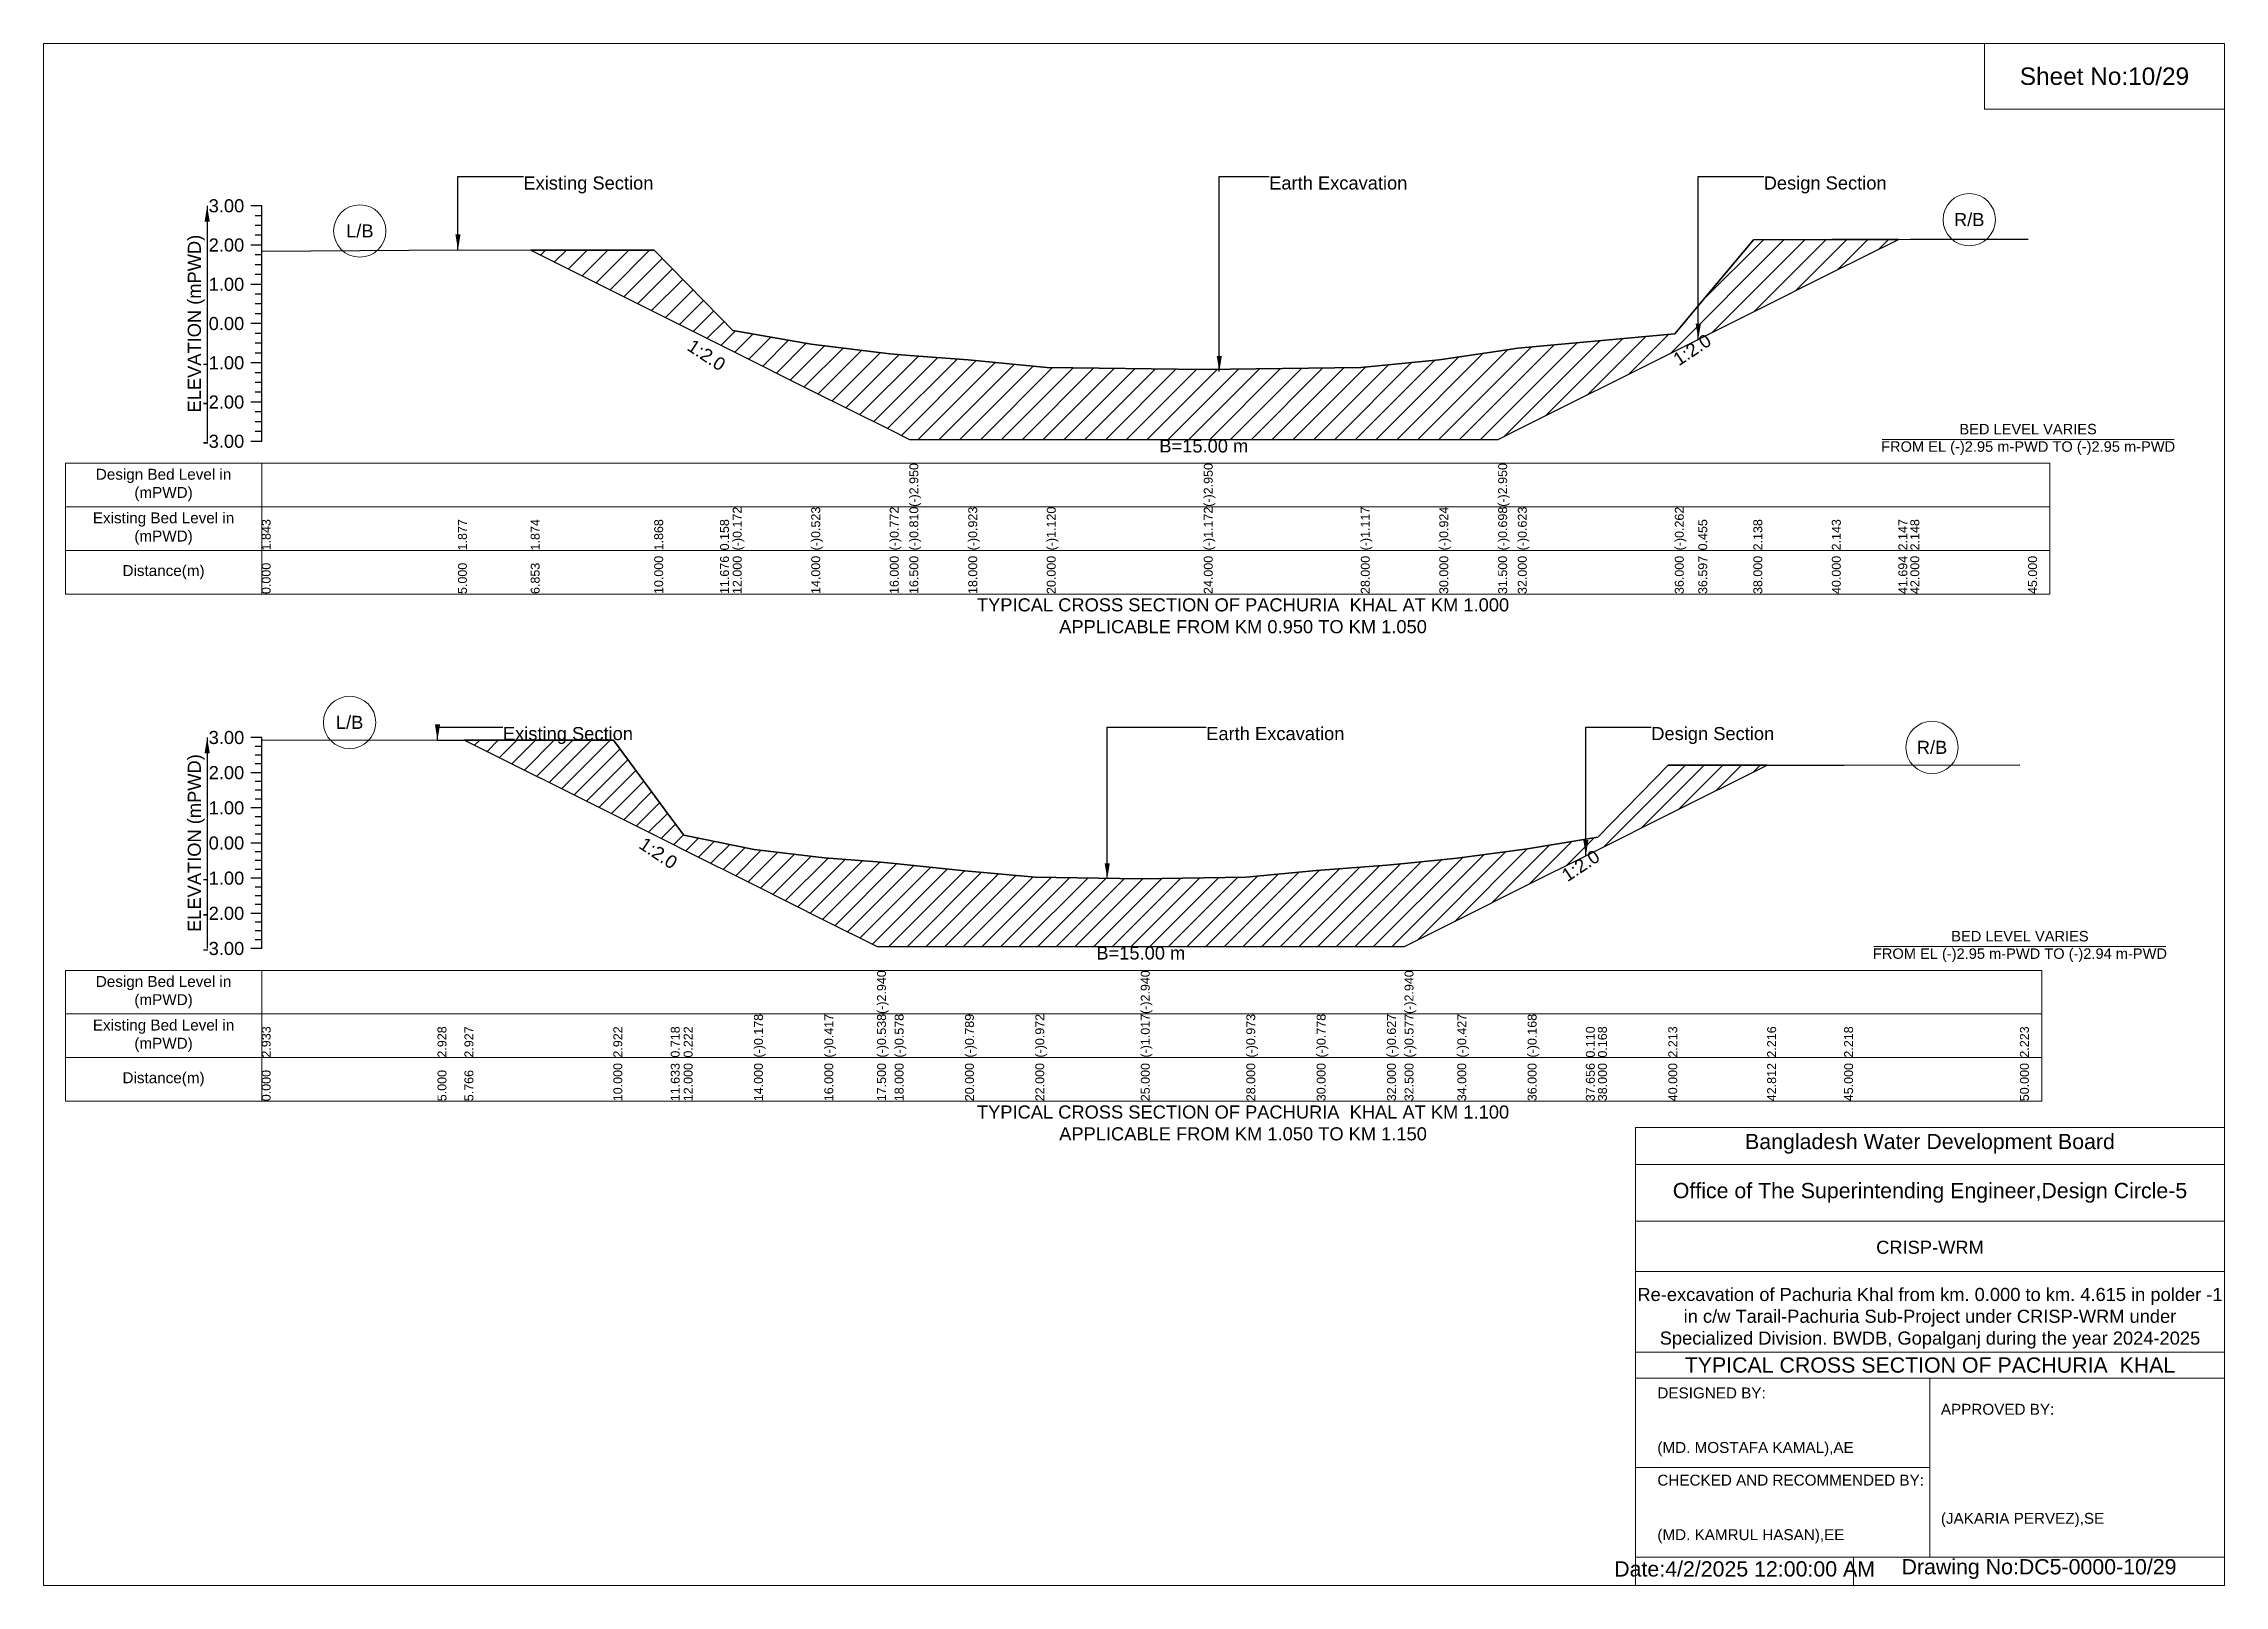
# Model space of a CAD drawing. Header units: inches. Extents: x 91000 to 388000, y -5656 to 0.
# Drawn here: x 190000 to 198000, y -5656 to 0 of the extents above; entities that cross this region are included whole.
import ezdxf

# ---------------------------------------------------------------- set-up
doc = ezdxf.new("R2010")
doc.units = ezdxf.units.IN
doc.header["$LTSCALE"] = 7
doc.header["$MEASUREMENT"] = 0
for name, color, linetype, lineweight in [('Cross section Data Border', 7, 'Continuous', 9), ('Cross Section Labels', 7, 'Continuous', 9), ('Existing_Bed_Level for Xsection', 7, 'Continuous', 25), ('Long Section Labels', 7, 'Continuous', 9)]:
    doc.layers.add(name, color=color, linetype=linetype, lineweight=lineweight)
doc.styles.get("Standard").update_dxf_attribs({"font": 'arial.ttf'})
doc.dimstyles.get("Standard").update_dxf_attribs({"dimtxt": 0.18, "dimasz": 0.18, "dimexe": 0.18, "dimexo": 0.0625, "dimgap": 0.09, "dimtad": 0, "dimtih": 1, "dimtoh": 1, "dimdec": 4, "dimzin": 0, "dimdsep": 46, "dimtxsty": 'Standard', "dimcen": 0.09, "dimadec": 0, "dimazin": 0, "dimtfac": 1, "dimtdec": 4, "dimtofl": 0, "dimtmove": 0, "dimatfit": 3, "dimfxl": 1, "dimtolj": 1, "dimtzin": 0, "dimarcsym": 0})

msp = doc.modelspace()

# ---------------------------------------------------------------- texts
at = {"layer": 'Cross section Data Border', "char_height": 40, "width": 640, "attachment_point": 5}
for s, insert in [('Design Bed Level in (mPWD)', (190440, -1619.2)), ('Existing Bed Level in (mPWD)', (190440, -1779.2)), ('Distance(m)', (190440, -1939.2)), ('Design Bed Level in (mPWD)', (190440, -3479.8)), ('Existing Bed Level in (mPWD)', (190440, -3639.8)), ('Distance(m)', (190440, -3799.8))]:
    msp.add_mtext(s, dxfattribs=dict(at, insert=insert))
at = {"layer": 'Cross Section Labels'}
for s, insert, char_height, attachment_point in [('Existing Section', (191760, -487.2), 48, 1), ('Earth Excavation', (194496, -487.2), 48, 1), ('Design Section', (196310, -487.2), 48, 1), ('R/B', (197064, -645.9), 48, 5), ('L/B', (191160, -687.4), 48, 5), ('BED LEVEL VARIES ^JFROM EL (-)2.95 m-PWD TO (-)2.95 m-PWD', (197280, -1452), 38.4, 5), ('B=15.00 m', (194256, -1452), 48, 2), ('TYPICAL CROSS SECTION OF PACHURIA  KHAL AT KM 1.000^JAPPLICABLE FROM KM 0.950 TO KM 1.050', (194400, -2099.2), 48, 5), ('L/B', (191122.5, -2490.3), 48, 5), ('Existing Section', (191685, -2507.1), 48, 1), ('Earth Excavation', (194265, -2507.1), 48, 1), ('Design Section', (195897.6, -2507.1), 48, 1), ('R/B', (196927.5, -2581.9), 48, 5), ('BED LEVEL VARIES ^JFROM EL (-)2.95 m-PWD TO (-)2.94 m-PWD', (197250, -3312.1), 38.4, 5), ('B=15.00 m', (194025, -3312.1), 48, 2), ('TYPICAL CROSS SECTION OF PACHURIA  KHAL AT KM 1.100^JAPPLICABLE FROM KM 1.050 TO KM 1.150', (194400, -3959.8), 48, 5)]:
    msp.add_mtext(s, dxfattribs=dict(at, insert=insert, char_height=char_height, attachment_point=attachment_point))
at = {"layer": 'Cross Section Labels', "char_height": 48, "attachment_point": 2}
for insert, rotation in [((192445.4, -1122.7), 326.30993), ((196034, -1103), 33.69007), ((192268.4, -2949.8), 326.30993), ((195625.3, -2995.6), 33.69007)]:
    msp.add_mtext('1:2.0', dxfattribs=dict(at, insert=insert, rotation=rotation))
at = {"layer": 'Existing_Bed_Level for Xsection', "char_height": 48, "attachment_point": 6}
for s, insert in [('3.00', (190736, -595.2)), ('2.00', (190736, -739.2)), ('1.00', (190736, -883.2)), ('0.00', (190736, -1027.2)), ('-1.00', (190736, -1171.2)), ('-2.00', (190736, -1315.2)), ('-3.00', (190736, -1459.2)), ('3.00', (190736, -2545.8)), ('2.00', (190736, -2674.8)), ('1.00', (190736, -2803.8)), ('0.00', (190736, -2932.8)), ('-1.00', (190736, -3061.8)), ('-2.00', (190736, -3190.8)), ('-3.00', (190736, -3319.8))]:
    msp.add_mtext(s, dxfattribs=dict(at, insert=insert))
at = {"layer": 'Existing_Bed_Level for Xsection', "rotation": 90}
for s, insert, char_height, attachment_point in [('ELEVATION (mPWD)', (190560, -1027.2), 48, 5), ('(-)2.950', (193176, -1699.2), 32.8, 1), ('(-)2.950', (194256, -1699.2), 32.8, 1), ('(-)2.950', (195336, -1699.2), 32.8, 1), ('1.843', (190800, -1859.2), 32.8, 1), ('1.877', (191520, -1859.2), 32.8, 1), ('1.874', (191786.8, -1859.2), 32.8, 1), ('1.868', (192240, -1859.2), 32.8, 1), ('0.158', (192481.4, -1859.2), 32.8, 1), ('(-)0.172', (192528, -1859.2), 32.8, 1), ('(-)0.523', (192816, -1859.2), 32.8, 1), ('(-)0.772', (193104, -1859.2), 32.8, 1), ('(-)0.810', (193176, -1859.2), 32.8, 1), ('(-)0.923', (193392, -1859.2), 32.8, 1), ('(-)1.120', (193680, -1859.2), 32.8, 1), ('(-)1.172', (194256, -1859.2), 32.8, 1), ('(-)1.117', (194832, -1859.2), 32.8, 1), ('(-)0.924', (195120, -1859.2), 32.8, 1), ('(-)0.698', (195336, -1859.2), 32.8, 1), ('(-)0.623', (195408, -1859.2), 32.8, 1), ('(-)0.262', (195984, -1859.2), 32.8, 1), ('0.455', (196070, -1859.2), 32.8, 1), ('2.138', (196272, -1859.2), 32.8, 1), ('2.143', (196560, -1859.2), 32.8, 1), ('2.147', (196804, -1859.2), 32.8, 1), ('2.148', (196848, -1859.2), 32.8, 1), ('0.000', (190800, -2019.2), 32.8, 1), ('5.000', (191520, -2019.2), 32.8, 1), ('6.853', (191786.8, -2019.2), 32.8, 1), ('10.000', (192240, -2019.2), 32.8, 1), ('11.676', (192481.4, -2019.2), 32.8, 1), ('12.000', (192528, -2019.2), 32.8, 1), ('14.000', (192816, -2019.2), 32.8, 1), ('16.000', (193104, -2019.2), 32.8, 1), ('16.500', (193176, -2019.2), 32.8, 1), ('18.000', (193392, -2019.2), 32.8, 1), ('20.000', (193680, -2019.2), 32.8, 1), ('24.000', (194256, -2019.2), 32.8, 1), ('28.000', (194832, -2019.2), 32.8, 1), ('30.000', (195120, -2019.2), 32.8, 1), ('31.500', (195336, -2019.2), 32.8, 1), ('32.000', (195408, -2019.2), 32.8, 1), ('36.000', (195984, -2019.2), 32.8, 1), ('36.597', (196070, -2019.2), 32.8, 1), ('38.000', (196272, -2019.2), 32.8, 1), ('40.000', (196560, -2019.2), 32.8, 1), ('41.694', (196804, -2019.2), 32.8, 1), ('42.000', (196848, -2019.2), 32.8, 1), ('45.000', (197280, -2019.2), 32.8, 1), ('ELEVATION (mPWD)', (190560, -2932.8), 48, 5), ('(-)2.940', (193057.5, -3559.8), 32.8, 1), ('(-)2.940', (194025, -3559.8), 32.8, 1), ('(-)2.940', (194992.5, -3559.8), 32.8, 1), ('(-)0.178', (192606, -3719.8), 32.8, 1), ('(-)0.417', (192864, -3719.8), 32.8, 1), ('(-)0.538', (193057.5, -3719.8), 32.8, 1), ('(-)0.578', (193122, -3719.8), 32.8, 1), ('(-)0.789', (193380, -3719.8), 32.8, 1), ('(-)0.972', (193638, -3719.8), 32.8, 1), ('(-)1.017', (194025, -3719.8), 32.8, 1), ('(-)0.973', (194412, -3719.8), 32.8, 1), ('(-)0.778', (194670, -3719.8), 32.8, 1), ('(-)0.627', (194928, -3719.8), 32.8, 1), ('(-)0.577', (194992.5, -3719.8), 32.8, 1), ('(-)0.427', (195186, -3719.8), 32.8, 1), ('(-)0.168', (195444, -3719.8), 32.8, 1), ('2.933', (190800, -3719.8), 32.8, 1), ('2.928', (191445, -3719.8), 32.8, 1), ('2.927', (191543.8, -3719.8), 32.8, 1), ('2.922', (192090, -3719.8), 32.8, 1), ('0.718', (192300.6, -3719.8), 32.8, 1), ('0.222', (192348, -3719.8), 32.8, 1), ('0.110', (195657.6, -3719.8), 32.8, 1), ('0.168', (195702, -3719.8), 32.8, 1), ('2.213', (195960, -3719.8), 32.8, 1), ('2.216', (196322.7, -3719.8), 32.8, 1), ('2.218', (196605, -3719.8), 32.8, 1), ('2.223', (197250, -3719.8), 32.8, 1), ('10.000', (192090, -3879.8), 32.8, 1), ('11.633', (192300.6, -3879.8), 32.8, 1), ('12.000', (192348, -3879.8), 32.8, 1), ('14.000', (192606, -3879.8), 32.8, 1), ('16.000', (192864, -3879.8), 32.8, 1), ('17.500', (193057.5, -3879.8), 32.8, 1), ('18.000', (193122, -3879.8), 32.8, 1), ('20.000', (193380, -3879.8), 32.8, 1), ('22.000', (193638, -3879.8), 32.8, 1), ('25.000', (194025, -3879.8), 32.8, 1), ('28.000', (194412, -3879.8), 32.8, 1), ('30.000', (194670, -3879.8), 32.8, 1), ('32.000', (194928, -3879.8), 32.8, 1), ('32.500', (194992.5, -3879.8), 32.8, 1), ('34.000', (195186, -3879.8), 32.8, 1), ('36.000', (195444, -3879.8), 32.8, 1), ('37.656', (195657.6, -3879.8), 32.8, 1), ('38.000', (195702, -3879.8), 32.8, 1), ('40.000', (195960, -3879.8), 32.8, 1), ('42.812', (196322.7, -3879.8), 32.8, 1), ('45.000', (196605, -3879.8), 32.8, 1), ('50.000', (197250, -3879.8), 32.8, 1), ('0.000', (190800, -3879.8), 32.8, 1), ('5.000', (191445, -3879.8), 32.8, 1), ('5.766', (191543.8, -3879.8), 32.8, 1)]:
    msp.add_mtext(s, dxfattribs=dict(at, insert=insert, char_height=char_height, attachment_point=attachment_point))
at = {"layer": 'Long Section Labels', "attachment_point": 5}
for s, insert, char_height in [('Sheet No:10/29', (197560, -120), 64), ('Bangladesh Water Development Board', (196920, -4036), 56), ('Office of The Superintending Engineer,Design Circle-5', (196920, -4216), 56)]:
    msp.add_mtext(s, dxfattribs=dict(at, insert=insert, char_height=char_height))
at = {"layer": 'Long Section Labels'}
for s, insert, char_height, width, attachment_point in [('CRISP-WRM', (196920, -4416), 48, 2240, 5), ('Re-excavation of Pachuria Khal from km. 0.000 to km. 4.615 in polder -1  in c/w Tarail-Pachuria Sub-Project under CRISP-WRM under Specialized Division. BWDB, Gopalganj during the year 2024-2025', (196920, -4676), 48, 2160, 5), ('TYPICAL CROSS SECTION OF PACHURIA  KHAL', (196920, -4848), 56, 2240, 5), ('DESIGNED BY:^J^J^J(MD. MOSTAFA KAMAL),AE', (195920, -5056), 40, 1120, 4), ('APPROVED BY:^J^J^J^J^J^J(JAKARIA PERVEZ),SE', (196960, -5216), 40, 1120, 4), ('CHECKED AND RECOMMENDED BY:^J^J^J(MD. KAMRUL HASAN),EE', (195920, -5376), 40, 1120, 4), ('Date:4/2/2025 12:00:00 AM', (196240, -5596), 56, 1120, 5), ('Drawing No:DC5-0000-10/29', (197320, -5596), 56, 1760, 5)]:
    msp.add_mtext(s, dxfattribs=dict(at, insert=insert, char_height=char_height, width=width, attachment_point=attachment_point))

# ---------------------------------------------------------------- hatches: boundary and pattern name
at = {"layer": 'Existing_Bed_Level for Xsection'}
h = msp.add_hatch(dxfattribs=at)
h.set_pattern_fill('ANSI31', color=256, scale=432, style=0)
h.paths.add_polyline_path([(191786.8, -757.4), (192240, -984), (192481.4, -1104.7), (192528, -1128), (192816, -1272), (193104, -1416), (193176, -1452), (193392, -1452), (193680, -1452), (194256, -1452), (194832, -1452), (195120, -1452), (195336, -1452), (195408, -1416), (195984, -1128), (196070, -1085), (196272, -984), (196560, -840), (196804, -718), (196560, -718.6), (196272, -719.4), (196070, -961.8), (195984, -1065), (195408, -1116.9), (195336, -1127.8), (195120, -1160.3), (194832, -1188.1), (194256, -1196), (193680, -1188.5), (193392, -1160.1), (193176, -1143.8), (193104, -1138.4), (192816, -1102.5), (192528, -1052), (192481.4, -1004.5), (192240, -758.2)])
h = msp.add_hatch(dxfattribs=at)
h.set_pattern_fill('ANSI31', color=256, scale=387, style=0)
h.paths.add_polyline_path([(191543.8, -2555.2), (192090, -2828.3), (192300.6, -2933.6), (192348, -2957.3), (192606, -3086.3), (192864, -3215.3), (193057.5, -3312.1), (193122, -3312.1), (193380, -3312.1), (193638, -3312.1), (194025, -3312.1), (194412, -3312.1), (194670, -3312.1), (194928, -3312.1), (194992.5, -3312.1), (195186, -3215.3), (195444, -3086.3), (195657.6, -2979.5), (195702, -2957.3), (195960, -2828.3), (196322.7, -2647), (195960, -2647.3), (195702, -2911.1), (195657.6, -2918.6), (195444, -2954.5), (195186, -2987.9), (194992.5, -3007.2), (194928, -3013.7), (194670, -3033.2), (194412, -3058.3), (194025, -3064), (193638, -3058.2), (193380, -3034.6), (193122, -3007.4), (193057.5, -3002.2), (192864, -2986.6), (192606, -2955.8), (192348, -2904.2), (192300.6, -2840.2), (192090, -2555.9)])

# ---------------------------------------------------------------- linework, layer by layer
at = {"layer": 'Cross section Data Border'}
for points in [[(190080, -1539.2), (197360, -1539.2), (197360, -2019.2), (190080, -2019.2)], [(190080, -3399.8), (197330, -3399.8), (197330, -3879.8), (190080, -3879.8)]]:
    msp.add_lwpolyline(points, close=True, dxfattribs=at)
for points in [[(190800, -1539.2), (190800, -2019.2)], [(190080, -1699.2), (197360, -1699.2)], [(190080, -1859.2), (197360, -1859.2)], [(190800, -3399.8), (190800, -3879.8)], [(190080, -3559.8), (197330, -3559.8)], [(190080, -3719.8), (197330, -3719.8)]]:
    msp.add_lwpolyline(points, dxfattribs=at)
at = {"layer": 'Cross Section Labels'}
for points in [[(196744.2, -1452), (197815.8, -1452)], [(196714.2, -3312.1), (197785.8, -3312.1)]]:
    msp.add_lwpolyline(points, dxfattribs=at)
for centre in [(197064, -645.9), (191160, -687.4), (191122.5, -2490.3), (196927.5, -2581.9)]:
    msp.add_circle(centre, 96, dxfattribs=at)
at = {"layer": 'Existing_Bed_Level for Xsection'}
for points in [[(190800, -595.2), (190760, -595.2)], [(190800, -631.2), (190776, -631.2)], [(190800, -1459.2), (190800, -1315.2), (190800, -1171.2), (190800, -1027.2), (190800, -883.2), (190800, -739.2), (190800, -595.2)], [(190800, -667.2), (190776, -667.2)], [(190800, -703.2), (190776, -703.2)], [(190800, -761.8), (191520, -756.9), (191786.8, -757.4), (192240, -758.2), (192481.4, -1004.5), (192528, -1052), (192816, -1102.5), (193104, -1138.4), (193176, -1143.8), (193176, -1143.8), (193392, -1160.1), (193680, -1188.5), (194256, -1196), (194256, -1196), (194832, -1188.1), (195120, -1160.3), (195336, -1127.8), (195336, -1127.8), (195408, -1116.9), (195984, -1065), (196070, -961.8), (196272, -719.4), (196560, -718.6), (196804, -718), (196848, -717.9), (197280, -717.9)], [(190800, -739.2), (190760, -739.2)], [(190800, -775.2), (190776, -775.2)], [(190800, -811.2), (190776, -811.2)], [(190800, -847.2), (190776, -847.2)], [(190800, -883.2), (190760, -883.2)], [(190800, -919.2), (190776, -919.2)], [(190800, -955.2), (190776, -955.2)], [(190800, -1027.2), (190760, -1027.2)], [(190800, -991.2), (190776, -991.2)], [(190800, -1063.2), (190776, -1063.2)], [(190800, -1099.2), (190776, -1099.2)], [(190800, -1171.2), (190760, -1171.2)], [(190800, -1135.2), (190776, -1135.2)], [(190800, -1207.2), (190776, -1207.2)], [(190800, -1243.2), (190776, -1243.2)], [(190800, -1279.2), (190776, -1279.2)], [(190800, -1315.2), (190760, -1315.2)], [(190800, -1351.2), (190776, -1351.2)], [(190800, -1387.2), (190776, -1387.2)], [(190800, -1423.2), (190776, -1423.2)], [(190800, -1459.2), (190760, -1459.2)], [(190800, -2545.8), (190760, -2545.8)], [(190800, -3319.8), (190800, -3190.8), (190800, -3061.8), (190800, -2932.8), (190800, -2803.8), (190800, -2674.8), (190800, -2545.8)], [(190800, -2554.4), (191445, -2555.1), (191543.8, -2555.2), (192090, -2555.9), (192300.6, -2840.2), (192348, -2904.2), (192606, -2955.8), (192864, -2986.6), (193057.5, -3002.2), (193057.5, -3002.2), (193122, -3007.4), (193380, -3034.6), (193638, -3058.2), (194025, -3064), (194025, -3064), (194412, -3058.3), (194670, -3033.2), (194928, -3013.7), (194992.5, -3007.2), (194992.5, -3007.2), (195186, -2987.9), (195444, -2954.5), (195657.6, -2918.6), (195702, -2911.1), (195960, -2647.3), (196322.7, -2647), (196605, -2646.7), (197250, -2646)], [(190800, -2578.1), (190776, -2578.1)], [(190800, -2610.3), (190776, -2610.3)], [(190800, -2674.8), (190760, -2674.8)], [(190800, -2642.6), (190776, -2642.6)], [(190800, -2707.1), (190776, -2707.1)], [(190800, -2739.3), (190776, -2739.3)], [(190800, -2771.6), (190776, -2771.6)], [(190800, -2803.8), (190760, -2803.8)], [(190800, -2836.1), (190776, -2836.1)], [(190800, -2868.3), (190776, -2868.3)], [(190800, -2932.8), (190760, -2932.8)], [(190800, -2900.6), (190776, -2900.6)], [(190800, -2965.1), (190776, -2965.1)], [(190800, -2997.3), (190776, -2997.3)], [(190800, -3029.6), (190776, -3029.6)], [(190800, -3061.8), (190760, -3061.8)], [(190800, -3094.1), (190776, -3094.1)], [(190800, -3190.8), (190760, -3190.8)], [(190800, -3126.3), (190776, -3126.3)], [(190800, -3158.6), (190776, -3158.6)], [(190800, -3223.1), (190776, -3223.1)], [(190800, -3255.3), (190776, -3255.3)], [(190800, -3319.8), (190760, -3319.8)], [(190800, -3287.6), (190776, -3287.6)]]:
    msp.add_lwpolyline(points, dxfattribs=at)
for points in [[(191786.8, -757.4), (192240, -984), (192481.4, -1104.7), (192528, -1128), (192816, -1272), (193104, -1416), (193176, -1452), (193176, -1452), (193392, -1452), (193680, -1452), (194256, -1452), (194256, -1452), (194832, -1452), (195120, -1452), (195336, -1452), (195336, -1452), (195408, -1416), (195984, -1128), (196070, -1085), (196272, -984), (196560, -840), (196804, -718), (196804, -718), (196804, -718), (196560, -718.6), (196272, -719.4), (196070, -961.8), (195984, -1065), (195408, -1116.9), (195336, -1127.8), (195336, -1127.8), (195120, -1160.3), (194832, -1188.1), (194256, -1196), (194256, -1196), (193680, -1188.5), (193392, -1160.1), (193176, -1143.8), (193176, -1143.8), (193104, -1138.4), (192816, -1102.5), (192528, -1052), (192481.4, -1004.5), (192240, -758.2)], [(191543.8, -2555.2), (192090, -2828.3), (192300.6, -2933.6), (192348, -2957.3), (192606, -3086.3), (192864, -3215.3), (193057.5, -3312.1), (193057.5, -3312.1), (193122, -3312.1), (193380, -3312.1), (193638, -3312.1), (194025, -3312.1), (194025, -3312.1), (194412, -3312.1), (194670, -3312.1), (194928, -3312.1), (194992.5, -3312.1), (194992.5, -3312.1), (195186, -3215.3), (195444, -3086.3), (195657.6, -2979.5), (195702, -2957.3), (195960, -2828.3), (196322.7, -2647), (196322.7, -2647), (196322.7, -2647), (195960, -2647.3), (195702, -2911.1), (195657.6, -2918.6), (195444, -2954.5), (195186, -2987.9), (194992.5, -3007.2), (194992.5, -3007.2), (194928, -3013.7), (194670, -3033.2), (194412, -3058.3), (194025, -3064), (194025, -3064), (193638, -3058.2), (193380, -3034.6), (193122, -3007.4), (193057.5, -3002.2), (193057.5, -3002.2), (192864, -2986.6), (192606, -2955.8), (192348, -2904.2), (192300.6, -2840.2), (192090, -2555.9)]]:
    msp.add_lwpolyline(points, close=True, dxfattribs=at)
at = {"layer": 'Long Section Labels'}
for points in [[(190000, 0), (198000, 0), (198000, -5656), (190000, -5656)], [(197120, 0), (198000, 0), (198000, -240), (197120, -240)]]:
    msp.add_lwpolyline(points, close=True, dxfattribs=at)
for points in [[(195840, -5656), (195840, -3976), (198000, -3976)], [(195840, -4112), (198000, -4112)], [(195840, -4320), (198000, -4320)], [(195840, -4504), (198000, -4504)], [(195840, -4800), (198000, -4800)], [(195840, -4896), (198000, -4896)], [(196920, -4896), (196920, -5552)], [(195840, -5224), (196920, -5224)], [(195840, -5552), (198000, -5552)], [(196640, -5552), (196640, -5656)]]:
    msp.add_lwpolyline(points, dxfattribs=at)

msp.set_redraw_order([(e.dxf.handle, doc.entitydb.next_handle()) for e in msp.query("TEXT MTEXT ATTDEF DIMENSION ARC_DIMENSION")])  # texts and dimensions are drawn at this point

# ---------------------------------------------------------------- leaders
at = {"layer": 'Cross Section Labels', "annotation_type": 0, "has_hookline": 1, "hookline_direction": 0}
for points, text_width in [([(191520, -756.9), (191520, -487.2), (191759.9, -487.2)], 467.2), ([(194312.9, -1203), (194312.9, -487.2), (194495.9, -487.2)], 497), ([(196070, -1085), (196070, -487.2), (196309.9, -487.2)], 441.2), ([(191445, -2555.1), (191445, -2507.1), (191684.9, -2507.1)], 467.2), ([(193901.8, -3064.3), (193901.8, -2507.1), (194264.9, -2507.1)], 497), ([(195657.6, -2979.5), (195657.6, -2507.1), (195897.5, -2507.1)], 441.2)]:
    msp.add_leader(points, dimstyle='Standard', override={"dimasz": 57.6}, dxfattribs=dict(at, text_width=text_width))
at = {"layer": 'Existing_Bed_Level for Xsection'}
for points in [[(190600, -595.2), (190600, -1459.2)], [(190600, -2545.8), (190600, -3319.8)]]:
    msp.add_leader(points, dimstyle='Standard', override={"dimasz": 57.6}, dxfattribs=at)

doc.saveas('drawing.dxf')
